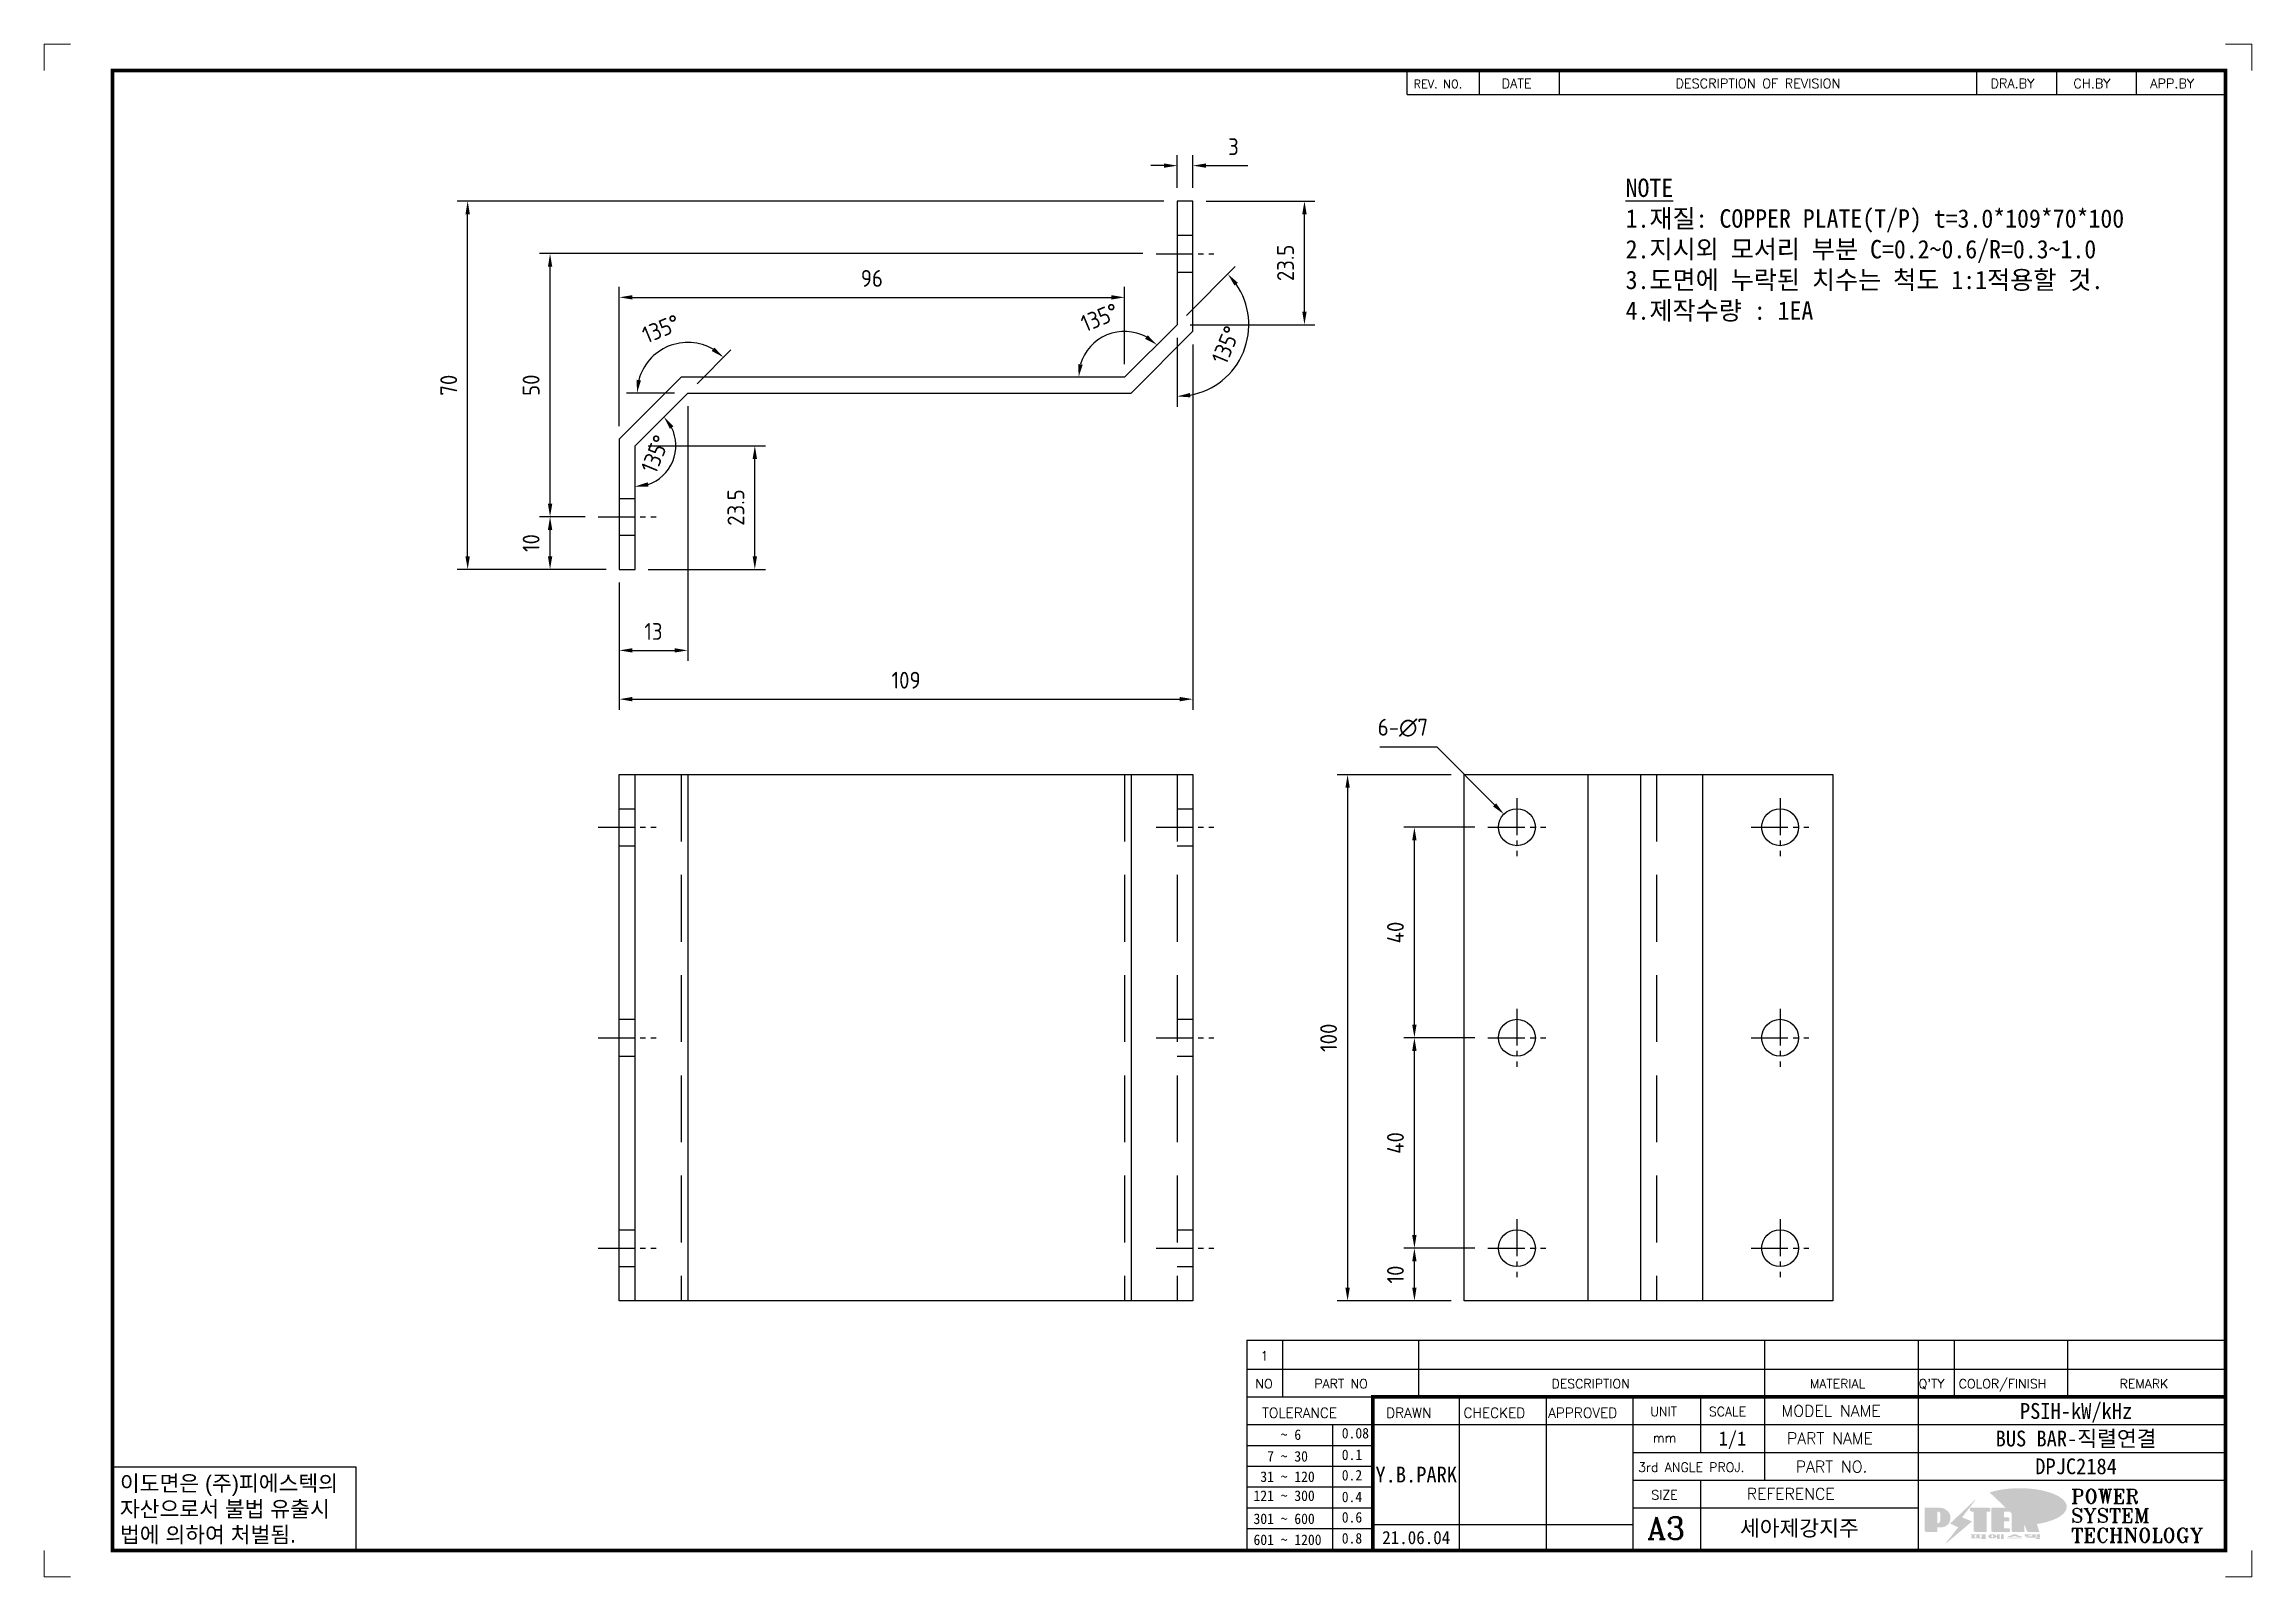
# Model space of a CAD drawing. Header units: millimetres. Extents: x 2584 to 14522, y 0 to 1456.
# Drawn here: x 9604.5 to 10024, y 0 to 291.3 of the extents above; entities that cross this region are included whole.
import ezdxf
from ezdxf.enums import TextEntityAlignment as Align

# ---------------------------------------------------------------- set-up
doc = ezdxf.new("R2010")
doc.units = ezdxf.units.MM
doc.linetypes.add('CENTER1', pattern=[10, 7, -1, 1, -1])
doc.linetypes.add('HIDDENX2', pattern=[19.05, 12.7, -6.35])
doc.layers.add('FORMAT-1', color=7, linetype='Continuous')
doc.layers.add('line', color=3, linetype='Continuous')
doc.styles.add('h1', font='')
doc.styles.add('HAN', font='')
doc.styles.add('RC', font='ROMANC.SHX')
doc.styles.add('ROMANT', font='romant')
doc.styles.add('RT', font='ROMANT.SHX', dxfattribs={"oblique": 15})
doc.styles.get("Standard").update_dxf_attribs({"font": 'ISOCP.SHX', "bigfont": 'WHGTXT.SHX'})
doc.styles.get('h1').set_extended_font_data('New Gulim')
doc.styles.get('HAN').set_extended_font_data('GulimChe')
doc.dimstyles.new('PS-1', dxfattribs={"dimtxt": 3.2, "dimasz": 2.5, "dimexe": 2, "dimexo": 2.5, "dimgap": 2, "dimtad": 1, "dimtoh": 1, "dimrnd": 0.05, "dimzin": 12, "dimdsep": 46, "dimtxsty": 'Standard', "dimcen": 0, "dimclrt": 2, "dimazin": 3, "dimtfac": 1, "dimtofl": 0, "dimtmove": 0, "dimatfit": 3, "dimfxl": 0, "dimtolj": 1, "dimtzin": 0, "dimarcsym": 0})

msp = doc.modelspace()

# ---------------------------------------------------------------- texts
at = {"color": 2, "insert": (9905.015, 265.751, 0), "char_height": 3.5, "attachment_point": 1, "style": 'HAN'}
msp.add_mtext_dynamic_manual_height_columns('{\\LNOTE\\P}1.재질: COPPER PLATE(T/P) t=3.0*109*70*100\\P2.지시외 모서리 부분 C=0.2~0.6/R=0.3~1.0\\P3.도면에 누락된 치수는 척도 1:1적용할 것.\\P{\\C1;4.제작수량 : 1EA}', width=119.60875, gutter_width=769.295, heights=[0], dxfattribs=at)

# ---------------------------------------------------------------- blocks, each defined once
blk = doc.blocks.new('A$C77334C63')
at = {"color": 6}
for p, q in [((-107.5, -40), (-107.5, 60)), ((-97.5, 60), (-97.5, -40)), ((-13.26, 60), (-13.26, -40))]:
    blk.add_line(p, q, dxfattribs=at)
at = {"color": 2, "linetype": 'HIDDENX2'}
for p, q in [((-98.74, 60), (-98.74, -40)), ((-14.5, 60), (-14.5, -40)), ((-4.5, 60), (-4.5, -40)), ((-110.5, 53.5), (-107.5, 53.5)), ((-4.5, 53.5), (-1.5, 53.5)), ((-110.5, 46.5), (-107.5, 46.5)), ((-4.5, 46.5), (-1.5, 46.5)), ((-110.5, 13.5), (-107.5, 13.5)), ((-4.5, 13.5), (-1.5, 13.5)), ((-110.5, 6.5), (-107.5, 6.5)), ((-4.5, 6.5), (-1.5, 6.5)), ((-110.5, -26.5), (-107.5, -26.5)), ((-4.5, -26.5), (-1.5, -26.5)), ((-110.5, -33.5), (-107.5, -33.5)), ((-4.5, -33.5), (-1.5, -33.5))]:
    blk.add_line(p, q, dxfattribs=at)
at = {"color": 1, "linetype": 'CENTER1'}
for p, q in [((-114.5, 50), (-103.5, 50)), ((-8.5, 50), (2.5, 50)), ((-114.5, 10), (-103.5, 10)), ((-8.5, 10), (2.5, 10)), ((-114.5, -30), (-103.5, -30)), ((-8.5, -30), (2.5, -30))]:
    blk.add_line(p, q, dxfattribs=at)
at = {"color": 6}
blk.add_lwpolyline([(-110.5, 60), (-1.5, 60), (-1.5, -40), (-110.5, -40)], close=True, dxfattribs=at)
blk = doc.blocks.new('A$C69A8469B')
at = {"color": 6}
for p, q in [((-39.5, 58), (-39.5, -42)), ((-29.5, 58), (-29.5, -42)), ((-17.74, 58), (-17.74, -42))]:
    blk.add_line(p, q, dxfattribs=at)
at = {"color": 2, "linetype": 'HIDDENX2'}
blk.add_line((-26.5, 58), (-26.5, -42), dxfattribs=at)
at = {"color": 1, "linetype": 'CENTER1'}
for p, q in [((-53, 53.5), (-53, 42.5)), ((-3, 53.5), (-3, 42.5)), ((-58.5, 48), (-47.5, 48)), ((-8.5, 48), (2.5, 48)), ((-53, 13.5), (-53, 2.5)), ((-3, 13.5), (-3, 2.5)), ((-58.5, 8), (-47.5, 8)), ((-8.5, 8), (2.5, 8)), ((-53, -26.5), (-53, -37.5)), ((-3, -26.5), (-3, -37.5)), ((-58.5, -32), (-47.5, -32)), ((-8.5, -32), (2.5, -32))]:
    blk.add_line(p, q, dxfattribs=at)
at = {"color": 6}
blk.add_lwpolyline([(-63, 58), (7, 58), (7, -42), (-63, -42)], close=True, dxfattribs=at)
for centre in [(-53, 48), (-3, 48), (-53, 8), (-3, 8), (-53, -32), (-3, -32)]:
    blk.add_circle(centre, 3.5, dxfattribs=at)
blk = doc.blocks.new('A$C5ED8283F')
at = {"color": 2, "linetype": 'HIDDENX2'}
for p, q in [((-3, -6.5), (0, -6.5)), ((-3, -13.5), (0, -13.5)), ((-109, -56.5), (-106, -56.5)), ((-109, -63.5), (-106, -63.5))]:
    blk.add_line(p, q, dxfattribs=at)
at = {"color": 1, "linetype": 'CENTER1'}
for p, q in [((-7, -10), (4, -10)), ((-113, -60), (-102, -60))]:
    blk.add_line(p, q, dxfattribs=at)
at = {"color": 6}
blk.add_lwpolyline([(-97.24, -33.5), (-109, -45.26), (-109, -70), (-106, -70), (-106, -46.5), (-96, -36.5), (-11.76, -36.5), (0, -24.74), (0, 0), (-3, 0), (-3, -23.5), (-13, -33.5)], close=True, dxfattribs=at)
blk = doc.blocks.new('*D266')
at = {"color": 0, "linetype": 'ByBlock', "lineweight": -2}
for p, q in [((9817.29, 261.48), (9682.98, 261.48)), ((9684.98, 193.98), (9684.98, 258.98)), ((9711.29, 191.48), (9682.98, 191.48))]:
    blk.add_line(p, q, dxfattribs=at)
at = {"color": 0}
for points in [[(9684.56, 258.98), (9685.4, 258.98), (9684.98, 261.48)], [(9684.56, 193.98), (9685.4, 193.98), (9684.98, 191.48)]]:
    blk.add_solid(points, dxfattribs=at)
at = {"layer": 'Defpoints', "color": 0}
for p in [(9684.98, 261.48), (9819.79, 261.48), (9713.79, 191.48)]:
    blk.add_point(p, dxfattribs=at)
at = {"color": 2, "insert": (9681.38, 226.48), "char_height": 3.2, "attachment_point": 5, "rotation": 90}
blk.add_mtext('\\A1;70', dxfattribs=at)
blk = doc.blocks.new('*D267')
at = {"color": 0, "linetype": 'ByBlock', "lineweight": -2}
for p, q in [((9719.29, 214.98), (9741.55, 214.98)), ((9739.55, 193.98), (9739.55, 212.48)), ((9719.29, 191.48), (9741.55, 191.48))]:
    blk.add_line(p, q, dxfattribs=at)
at = {"color": 0}
for points in [[(9739.13, 212.48), (9739.97, 212.48), (9739.55, 214.98)], [(9739.13, 193.98), (9739.97, 193.98), (9739.55, 191.48)]]:
    blk.add_solid(points, dxfattribs=at)
at = {"layer": 'Defpoints', "color": 0}
for p in [(9716.79, 214.98), (9739.55, 214.98), (9716.79, 191.48)]:
    blk.add_point(p, dxfattribs=at)
at = {"color": 2, "insert": (9735.95, 203.23), "char_height": 3.2, "attachment_point": 5, "rotation": 90}
blk.add_mtext('\\A1;23.5', dxfattribs=at)
blk = doc.blocks.new('*D268')
at = {"color": 0, "linetype": 'ByBlock', "lineweight": -2}
blk.add_arc((9716.79, 214.98), 7.76, 288.5469, 26.4531, dxfattribs=at)
at = {"color": 0}
for points in [[(9723.4, 218.19), (9724.07, 218.68), (9722.28, 220.46)], [(9719.33, 207.21), (9719.19, 208.04), (9716.79, 207.22)]]:
    blk.add_solid(points, dxfattribs=at)
at = {"layer": 'Defpoints', "color": 0}
for p in [(9726.79, 224.98), (9716.79, 214.98), (9716.79, 214.98), (9722.28, 209.49), (9716.79, 191.48)]:
    blk.add_point(p, dxfattribs=at)
at = {"color": 2, "insert": (9720.63, 213.39), "char_height": 3.2, "attachment_point": 5, "rotation": 67.5}
blk.add_mtext('\\A1;135°', dxfattribs=at)
blk = doc.blocks.new('*D269')
at = {"color": 0, "linetype": 'ByBlock', "lineweight": -2}
for p, q in [((9728.56, 226.75), (9735.01, 233.2)), ((9724.29, 224.98), (9715.17, 224.98))]:
    blk.add_line(p, q, dxfattribs=at)
blk.add_arc((9726.79, 224.98), 9.62, 59.9267, 165.0733, dxfattribs=at)
at = {"color": 0}
for points in [[(9731.87, 233.64), (9731.36, 232.98), (9733.6, 231.78)], [(9717.91, 227.4), (9717.08, 227.51), (9717.17, 224.98)]]:
    blk.add_solid(points, dxfattribs=at)
at = {"layer": 'Defpoints', "color": 0}
for p in [(9726.79, 234.6), (9726.79, 224.98), (9726.79, 224.98), (9811.03, 224.98), (9716.79, 214.98)]:
    blk.add_point(p, dxfattribs=at)
at = {"color": 2, "insert": (9721.73, 237.2), "char_height": 3.2, "attachment_point": 5, "rotation": 22.5}
blk.add_mtext('\\A1;135°', dxfattribs=at)
blk = doc.blocks.new('*D226')
at = {"color": 0, "linetype": 'ByBlock', "lineweight": -2}
for p, q in [((9726.79, 222.48), (9726.79, 174.08)), ((9713.79, 188.98), (9713.79, 174.08)), ((9716.29, 176.08), (9724.29, 176.08))]:
    blk.add_line(p, q, dxfattribs=at)
at = {"color": 0}
for points in [[(9716.29, 176.5), (9716.29, 175.67), (9713.79, 176.08)], [(9724.29, 176.5), (9724.29, 175.67), (9726.79, 176.08)]]:
    blk.add_solid(points, dxfattribs=at)
at = {"layer": 'Defpoints', "color": 0}
for p in [(9726.79, 224.98), (9713.79, 191.48), (9726.79, 176.08)]:
    blk.add_point(p, dxfattribs=at)
at = {"color": 2, "insert": (9720.29, 179.68), "char_height": 3.2, "attachment_point": 5}
blk.add_mtext('\\A1;13', dxfattribs=at)
blk = doc.blocks.new('*D270')
at = {"color": 0, "linetype": 'ByBlock', "lineweight": -2}
for p, q in [((9713.79, 218.72), (9713.79, 245.18)), ((9809.79, 230.48), (9809.79, 245.18)), ((9716.29, 243.18), (9807.29, 243.18))]:
    blk.add_line(p, q, dxfattribs=at)
at = {"color": 0}
for points in [[(9716.29, 243.59), (9716.29, 242.76), (9713.79, 243.18)], [(9807.29, 243.59), (9807.29, 242.76), (9809.79, 243.18)]]:
    blk.add_solid(points, dxfattribs=at)
at = {"layer": 'Defpoints', "color": 0}
for p in [(9809.79, 243.18), (9809.79, 227.98), (9713.79, 216.22)]:
    blk.add_point(p, dxfattribs=at)
at = {"color": 2, "insert": (9761.79, 246.78), "char_height": 3.2, "attachment_point": 5}
blk.add_mtext('\\A1;96', dxfattribs=at)
blk = doc.blocks.new('*D271')
at = {"color": 0, "linetype": 'ByBlock', "lineweight": -2}
blk.add_arc((9809.79, 227.98), 8.72, 61.4906, 163.5094, dxfattribs=at)
at = {"color": 0}
for points in [[(9814.2, 235.97), (9813.7, 235.3), (9815.95, 234.14)], [(9801.85, 230.39), (9801.02, 230.51), (9801.07, 227.98)]]:
    blk.add_solid(points, dxfattribs=at)
at = {"layer": 'Defpoints', "color": 0}
for p in [(9809.79, 236.69), (9819.79, 237.98), (9725.55, 227.98), (9809.79, 227.98), (9809.79, 227.98)]:
    blk.add_point(p, dxfattribs=at)
at = {"color": 2, "insert": (9805.08, 239.36), "char_height": 3.2, "attachment_point": 5, "rotation": 22.5}
blk.add_mtext('\\A1;135°', dxfattribs=at)
blk = doc.blocks.new('*D272')
at = {"color": 0, "linetype": 'ByBlock', "lineweight": -2}
for p, q in [((9821.56, 239.75), (9830.84, 249.02)), ((9819.79, 235.48), (9819.79, 222.36))]:
    blk.add_line(p, q, dxfattribs=at)
blk.add_arc((9819.79, 237.98), 13.62, 280.5299, 34.4701, dxfattribs=at)
at = {"color": 0}
for points in [[(9830.7, 245.42), (9831.34, 245.95), (9829.42, 247.61)], [(9822.32, 224.17), (9822.24, 225), (9819.79, 224.36)]]:
    blk.add_solid(points, dxfattribs=at)
at = {"layer": 'Defpoints', "color": 0}
for p in [(9819.79, 261.48), (9819.79, 237.98), (9819.79, 237.98), (9809.79, 227.98), (9829.42, 228.35)]:
    blk.add_point(p, dxfattribs=at)
at = {"color": 2, "insert": (9829.05, 234.14), "char_height": 3.2, "attachment_point": 5, "rotation": 67.5}
blk.add_mtext('\\A1;135°', dxfattribs=at)
blk = doc.blocks.new('*D227')
at = {"color": 0, "linetype": 'ByBlock', "lineweight": -2}
for p, q in [((9825.29, 261.48), (9845.99, 261.48)), ((9843.99, 240.48), (9843.99, 258.98)), ((9822.29, 237.98), (9845.99, 237.98))]:
    blk.add_line(p, q, dxfattribs=at)
at = {"color": 0}
for points in [[(9843.57, 258.98), (9844.4, 258.98), (9843.99, 261.48)], [(9843.57, 240.48), (9844.4, 240.48), (9843.99, 237.98)]]:
    blk.add_solid(points, dxfattribs=at)
at = {"layer": 'Defpoints', "color": 0}
for p in [(9822.79, 261.48), (9843.99, 261.48), (9819.79, 237.98)]:
    blk.add_point(p, dxfattribs=at)
at = {"color": 2, "insert": (9840.39, 249.73), "char_height": 3.2, "attachment_point": 5, "rotation": 90}
blk.add_mtext('\\A1;23.5', dxfattribs=at)
blk = doc.blocks.new('*D273')
at = {"color": 0, "linetype": 'ByBlock', "lineweight": -2}
for p, q in [((9822.79, 234.24), (9822.79, 164.81)), ((9713.79, 188.98), (9713.79, 164.81)), ((9716.29, 166.81), (9820.29, 166.81))]:
    blk.add_line(p, q, dxfattribs=at)
at = {"color": 0}
for points in [[(9716.29, 167.23), (9716.29, 166.4), (9713.79, 166.81)], [(9820.29, 167.23), (9820.29, 166.4), (9822.79, 166.81)]]:
    blk.add_solid(points, dxfattribs=at)
at = {"layer": 'Defpoints', "color": 0}
for p in [(9822.79, 236.74), (9713.79, 191.48), (9822.79, 166.81)]:
    blk.add_point(p, dxfattribs=at)
at = {"color": 2, "insert": (9768.29, 170.41), "char_height": 3.2, "attachment_point": 5}
blk.add_mtext('\\A1;109', dxfattribs=at)
blk = doc.blocks.new('*D228')
at = {"color": 0, "linetype": 'ByBlock', "lineweight": -2}
for p, q in [((9819.79, 263.98), (9819.79, 270.21)), ((9822.79, 263.98), (9822.79, 270.21)), ((9817.29, 268.21), (9814.79, 268.21)), ((9825.29, 268.21), (9833.2, 268.21))]:
    blk.add_line(p, q, dxfattribs=at)
at = {"color": 0}
for points in [[(9817.29, 268.63), (9817.29, 267.8), (9819.79, 268.21)], [(9825.29, 268.63), (9825.29, 267.8), (9822.79, 268.21)]]:
    blk.add_solid(points, dxfattribs=at)
at = {"layer": 'Defpoints', "color": 0}
for p in [(9822.79, 268.21), (9819.79, 261.48), (9822.79, 261.48)]:
    blk.add_point(p, dxfattribs=at)
at = {"color": 2, "insert": (9830.5, 271.81), "char_height": 3.2, "attachment_point": 5}
blk.add_mtext('\\A1;3', dxfattribs=at)
blk = doc.blocks.new('*D274')
at = {"color": 0, "linetype": 'ByBlock', "lineweight": -2}
for p, q in [((9876.36, 62.46), (9862.88, 62.46)), ((9864.88, 54.96), (9864.88, 59.96)), ((9871.86, 52.46), (9862.88, 52.46))]:
    blk.add_line(p, q, dxfattribs=at)
at = {"color": 0}
for points in [[(9864.46, 59.96), (9865.29, 59.96), (9864.88, 62.46)], [(9864.46, 54.96), (9865.29, 54.96), (9864.88, 52.46)]]:
    blk.add_solid(points, dxfattribs=at)
at = {"layer": 'Defpoints', "color": 0}
for p in [(9864.88, 62.46), (9878.86, 62.46), (9874.36, 52.46)]:
    blk.add_point(p, dxfattribs=at)
at = {"color": 2, "insert": (9861.28, 57.46), "char_height": 3.2, "attachment_point": 5, "rotation": 90}
blk.add_mtext('\\A1;10', dxfattribs=at)
blk = doc.blocks.new('*D275')
at = {"color": 0, "linetype": 'ByBlock', "lineweight": -2}
for p, q in [((9876.36, 102.46), (9862.88, 102.46)), ((9864.88, 64.96), (9864.88, 99.96)), ((9876.36, 62.46), (9862.88, 62.46))]:
    blk.add_line(p, q, dxfattribs=at)
at = {"color": 0}
for points in [[(9864.46, 99.96), (9865.29, 99.96), (9864.88, 102.46)], [(9864.46, 64.96), (9865.29, 64.96), (9864.88, 62.46)]]:
    blk.add_solid(points, dxfattribs=at)
at = {"layer": 'Defpoints', "color": 0}
for p in [(9864.88, 102.46), (9878.86, 102.46), (9878.86, 62.46)]:
    blk.add_point(p, dxfattribs=at)
at = {"color": 2, "insert": (9861.28, 82.46), "char_height": 3.2, "attachment_point": 5, "rotation": 90}
blk.add_mtext('\\A1;40', dxfattribs=at)
blk = doc.blocks.new('*D276')
at = {"color": 0, "linetype": 'ByBlock', "lineweight": -2}
for p, q in [((9876.36, 142.46), (9862.88, 142.46)), ((9864.88, 104.96), (9864.88, 139.96)), ((9876.36, 102.46), (9862.88, 102.46))]:
    blk.add_line(p, q, dxfattribs=at)
at = {"color": 0}
for points in [[(9864.46, 139.96), (9865.29, 139.96), (9864.88, 142.46)], [(9864.46, 104.96), (9865.29, 104.96), (9864.88, 102.46)]]:
    blk.add_solid(points, dxfattribs=at)
at = {"layer": 'Defpoints', "color": 0}
for p in [(9864.88, 142.46), (9878.86, 142.46), (9878.86, 102.46)]:
    blk.add_point(p, dxfattribs=at)
at = {"color": 2, "insert": (9861.28, 122.46), "char_height": 3.2, "attachment_point": 5, "rotation": 90}
blk.add_mtext('\\A1;40', dxfattribs=at)
blk = doc.blocks.new('*D277')
at = {"color": 0, "linetype": 'ByBlock', "lineweight": -2}
for p, q in [((9707.29, 201.48), (9698.64, 201.48)), ((9700.64, 193.98), (9700.64, 198.98)), ((9711.29, 191.48), (9698.64, 191.48))]:
    blk.add_line(p, q, dxfattribs=at)
at = {"color": 0}
for points in [[(9700.23, 198.98), (9701.06, 198.98), (9700.64, 201.48)], [(9700.23, 193.98), (9701.06, 193.98), (9700.64, 191.48)]]:
    blk.add_solid(points, dxfattribs=at)
at = {"layer": 'Defpoints', "color": 0}
for p in [(9700.64, 201.48), (9709.79, 201.48), (9713.79, 191.48)]:
    blk.add_point(p, dxfattribs=at)
at = {"color": 2, "insert": (9697.04, 196.48), "char_height": 3.2, "attachment_point": 5, "rotation": 90}
blk.add_mtext('\\A1;10', dxfattribs=at)
blk = doc.blocks.new('*D278')
at = {"color": 0, "linetype": 'ByBlock', "lineweight": -2}
for p, q in [((9813.29, 251.48), (9698.64, 251.48)), ((9700.64, 203.98), (9700.64, 248.98)), ((9707.29, 201.48), (9698.64, 201.48))]:
    blk.add_line(p, q, dxfattribs=at)
at = {"color": 0}
for points in [[(9700.23, 248.98), (9701.06, 248.98), (9700.64, 251.48)], [(9700.23, 203.98), (9701.06, 203.98), (9700.64, 201.48)]]:
    blk.add_solid(points, dxfattribs=at)
at = {"layer": 'Defpoints', "color": 0}
for p in [(9700.64, 251.48), (9815.79, 251.48), (9709.79, 201.48)]:
    blk.add_point(p, dxfattribs=at)
at = {"color": 2, "insert": (9697.04, 226.48), "char_height": 3.2, "attachment_point": 5, "rotation": 90}
blk.add_mtext('\\A1;50', dxfattribs=at)
blk = doc.blocks.new('*D279')
at = {"color": 0, "linetype": 'ByBlock', "lineweight": -2}
for p, q in [((9858.28, 157.77), (9869.11, 157.77)), ((9869.11, 157.77), (9880.12, 146.71))]:
    blk.add_line(p, q, dxfattribs=at)
at = {"color": 0}
blk.add_solid([(9880.42, 147.01), (9879.83, 146.42), (9881.89, 144.94)], dxfattribs=at)
at = {"layer": 'Defpoints', "color": 0}
for p in [(9881.89, 144.94), (9886.83, 139.99)]:
    blk.add_point(p, dxfattribs=at)
at = {"color": 2, "insert": (9862.69, 161.37), "char_height": 3.2, "attachment_point": 5}
blk.add_mtext('\\A1;6-∅7', dxfattribs=at)
blk = doc.blocks.new('no3')
at = {"color": 180}
for p, q in [((0, 5.5), (0, 0)), ((0, 5.5), (186, 5.5)), ((6.79, 5.5), (6.79, 0)), ((32.74, 0.11), (32.74, 5.5)), ((98.4, 5.5), (98.4, 0)), ((127.61, 5.5), (127.61, 0)), ((134.43, 5.5), (134.43, 0)), ((155.98, 5.5), (155.98, 0))]:
    blk.add_line(p, q, dxfattribs=at)
at = {"color": 2, "style": 'HAN'}
for tag, p in [('PART-NO', (19.76, 2.75)), ('MATERIAL', (111.38, 2.75)), ("Q'TY", (131.02, 2.75)), ('COLOR/FINISH', (145.2, 2.75)), ('REMARK', (170.76, 2.75))]:
    blk.add_attdef(tag, text='', height=2.9, dxfattribs=at).set_placement(p, align=Align.MIDDLE_CENTER)
blk.add_attdef('DESCRIPTION', text='', height=2.9, dxfattribs=at).set_placement((34.51, 2.75), align=Align.MIDDLE_LEFT)
at = {"color": 2, "style": 'RT', "oblique": 15}
blk.add_attdef('NO', text='', height=1.74, dxfattribs=at).set_placement((3.38, 2.51), align=Align.MIDDLE_CENTER)
blk = doc.blocks.new('t3')
for p, q in [((0, 15.88), (46.25, 15.88)), ((0, 15.88), (0, 0)), ((46.25, 15.88), (46.25, 0)), ((0, 0), (46.25, 0))]:
    blk.add_line(p, q)
at = {"color": 1, "style": 'h1'}
for s, p in [('이도면은 (주)피에스텍의', (1.4, 11.29)), ('자산으로서 불법 유출시', (1.4, 6.41)), ('법에 의하여 처벌됨.', (1.4, 1.52))]:
    blk.add_text(s, height=3, dxfattribs=at).set_placement(p)
blk = doc.blocks.new('new LOGO')
at = {"layer": 'line'}
h = blk.add_hatch(color=1, dxfattribs=at)
h.paths.add_polyline_path([(41.5, 16.4), (54.3, 16.4, 1), (54.3, 82.9), (0, 82.9), (0, -0.1), (41.5, -0.1)])
h.paths.add_polyline_path([(41.5, 27.9), (41.5, 71.9), (43.6, 71.9, -0.414214), (54.6, 60.9), (54.6, 38.9, -0.414214), (43.6, 27.9)], flags=16)
h.paths.add_polyline_path([(214.7, 71.9), (227.5, 71.9), (227.5, 82.9), (159.7, 82.9), (159.7, 71.9), (172.5, 71.9), (172.5, -0.1), (214.7, -0.1)])
h.paths.add_polyline_path([(276, 37.4), (294.8, 37.4), (294.8, 49.1), (276, 49.1), (276, 71.9), (294.8, 71.9), (294.8, 82.9), (234.5, 82.9), (234.5, -0.1), (297, -0.1), (297, 10.9), (276, 10.9)])
h.paths.add_polyline_path([(347.2, 35.2), (359.7, -0.1), (400.5, -0.1), (379.6, 66.8), (399.7, 82.9), (380.6, 82.9), (347.2, 61.6), (347.2, 82.9), (305.5, 82.9), (305.5, -0.1), (347.2, -0.1)])
h = blk.add_hatch(color=250, dxfattribs=at)
h.paths.add_polyline_path([(44.5, 69.4), (46.6, 69.4, -0.129793), (52, 68, 0.221832), (43.6, 71.9), (41.5, 71.9), (41.5, 27.9), (43.6, 27.9, 0.02048), (44.5, 28)], flags=17)
h.paths.add_polyline_path([(44.5, 13.9), (57.3, 13.9, 0.72362), (77.1, 73.9, -0.679777), (54.3, 16.4), (41.5, 16.4), (41.5, -0.1), (3, -0.1), (3, -2.6), (44.5, -2.6)])
h.paths.add_polyline_path([(117.9, 14.2), (71.5, -44.4), (77.1, -39.6), (120.8, 15.6), (92, 28.9), (173.3, 106), (177.5, 111.4), (89.1, 27.6)])
h.paths.add_polyline_path([(162.7, 71.9), (162.7, 69.4), (172.5, 69.4), (172.5, 71.9)], flags=17)
h.paths.add_polyline_path([(217.7, 69.4), (230.5, 69.4), (230.5, 80.4), (227.5, 80.4), (227.5, 71.9), (214.7, 71.9), (214.7, -0.1), (175.5, -0.1), (175.5, -2.6), (217.7, -2.6)])
h.paths.add_polyline_path([(297.8, 46.6), (294.8, 46.6), (294.8, 37.4), (276, 37.4), (276, 10.9), (279, 10.9), (279, 34.9), (297.8, 34.9)])
h.paths.add_polyline_path([(300, 8.4), (297, 8.4), (297, -0.1), (237.5, -0.1), (237.5, -2.6), (300, -2.6)])
h.paths.add_polyline_path([(297.8, 80.4), (294.8, 80.4), (294.8, 71.9), (276, 71.9), (276, 49.1), (279, 49.1), (279, 69.4), (297.8, 69.4)])
h.paths.add_polyline_path([(350.2, 80.4), (347.2, 80.4), (347.2, 61.6), (350.2, 63.5)])
h.paths.add_polyline_path([(350.2, 26.7), (347.2, 35.2), (347.2, -0.1), (308.5, -0.1), (308.5, -2.6), (350.2, -2.6)])
h.paths.add_polyline_path([(402.7, 80.4), (396.5, 80.4), (379.6, 66.8), (400.5, -0.1), (361.8, -0.1), (362.7, -2.6), (403.5, -2.6), (382.6, 64.3)])
blk.add_hatch(color=5, dxfattribs=at).paths.add_polyline_path([(166.3, 35), (131, 49), (180.4, 112.7), (92, 28.9), (120.8, 15.6), (74.4, -43)])
h = blk.add_hatch(color=253, dxfattribs=at)
edge = h.paths.add_edge_path()
edge.add_ellipse((333.9, 86.4), major_axis=(-165.9, 0), ratio=0.39426, start_angle=111.51268, end_angle=334.46902)
edge.add_ellipse((314.1, 81.2), major_axis=(-153.7, 0), ratio=0.40699, start_angle=121.30662, end_angle=327.74369, ccw=False)
edge.add_line((394, 27.8), (394.7, 25.6))
h = blk.add_hatch(color=250, dxfattribs=at)
edge = h.paths.add_edge_path()
edge.add_ellipse((237.8, -17.6), major_axis=(-14.3, 0), ratio=0.526336, start_angle=192.2456, end_angle=269.07481)
edge.add_line((238.1, -10.1), (237.6, -10.1))
edge.add_ellipse((237.8, -17.6), major_axis=(-14.3, 0), ratio=0.526336, start_angle=270.92519, end_angle=449.07481)
edge.add_line((237.6, -25.1), (238.1, -25.1))
edge.add_ellipse((237.8, -17.6), major_axis=(-14.3, 0), ratio=0.526336, start_angle=450.92519, end_angle=527.7544)
edge.add_line((251.7, -19.2), (254.1, -19.2))
edge.add_line((254.1, -19.2), (254.1, -27.1))
edge.add_line((254.1, -27.1), (263.1, -27.1))
edge.add_line((263.1, -27.1), (263.1, -10.1))
edge.add_line((263.1, -10.1), (254.1, -10.1))
edge.add_line((254.1, -10.1), (254.1, -16))
edge.add_line((254.1, -16), (251.7, -16))
h.paths.add_polyline_path([(241, -16.4), (241, -18.7, -1), (234.4, -18.7), (234.4, -16.4, -1)], flags=16)
h.paths.add_polyline_path([(278.2, -10.1), (268.1, -10.1), (268.1, -27.1), (278.2, -27.1)])
h.paths.add_polyline_path([(310.3, -10.1), (310.3, -11.1, -0.157169), (289.3, -17.5), (294, -19.9, 0.128407), (316.3, -15.9, 0.128407), (338.6, -19.9), (343.3, -17.5, -0.157169), (322.2, -11.1), (322.2, -10.1)])
h.paths.add_polyline_path([(342.1, -25.1), (342.1, -22.3), (290.4, -22.3), (290.4, -25.1)])
h.paths.add_polyline_path([(352, -10.1), (352, -16.2, 0.414214), (354, -18.2), (378.7, -18.2), (378.7, -19.6), (390.2, -19.6), (390.2, -10.1), (378.7, -10.1), (378.7, -13.6), (374.7, -13.6), (374.7, -15.1), (378.7, -15.1), (378.7, -16.2), (364.7, -16.2), (364.7, -15.1), (371.2, -15.1), (371.2, -13.6), (364.7, -13.6), (364.7, -12.6), (374.7, -12.6), (374.7, -10.1)])
h.paths.add_polyline_path([(393.8, -10.1), (393.8, -19.6), (405, -19.6), (405, -10.1)])
h.paths.add_polyline_path([(405, -27.1), (405, -20.9), (356.8, -20.9), (356.8, -23), (391.8, -23), (391.8, -27.1)])
h.paths.add_polyline_path([(200.4, -10.1), (200.4, -22.3), (193.2, -22.3), (193.2, -12.6), (196.6, -12.6), (196.6, -10.1), (161, -10.1), (161, -12.6), (164.5, -12.6), (164.5, -22.3), (161, -22.3), (161, -25.1), (200.4, -25.1), (200.4, -27.1), (213.9, -27.1), (213.9, -10.1)])
h.paths.add_polyline_path([(182, -12.6), (175.6, -12.6), (175.6, -22.3), (182, -22.3)], flags=17)
blk = doc.blocks.new('format-3')
at = {"color": 3, "lineweight": 9}
for p, q in [((0, 286.3), (0, 291.3)), ((5, 291.3), (0, 291.3)), ((414.5, 291.3), (419.5, 291.3)), ((419.5, 286.3), (419.5, 291.3)), ((0, 5), (0, 0)), ((419.5, 5), (419.5, 0)), ((5, 0), (0, 0)), ((414.5, 0), (419.5, 0))]:
    blk.add_line(p, q, dxfattribs=at)
at = {"color": 180}
for p, q in [((258.97, 281.75), (258.97, 286.3)), ((272.71, 281.75), (272.71, 286.3)), ((287.94, 281.75), (287.94, 286.3)), ((367.22, 281.75), (367.22, 286.3)), ((382.45, 281.75), (382.45, 286.3)), ((397.61, 281.75), (397.61, 286.3)), ((258.97, 281.75), (414.5, 281.75)), ((228.5, 39.49), (228.5, 5)), ((228.5, 39.49), (414.5, 39.49)), ((235.29, 39.49), (235.29, 34.21)), ((261.24, 34.21), (261.24, 39.49)), ((326.9, 39.49), (326.9, 34.21)), ((356.11, 39.49), (356.11, 34.21)), ((362.93, 39.49), (362.93, 34.21)), ((384.48, 39.49), (384.48, 34.21)), ((228.5, 34.21), (252.48, 34.21)), ((268.96, 5), (268.96, 34.21)), ((285.45, 5), (285.45, 34.21)), ((301.94, 5), (301.94, 34.21)), ((314.72, 34.21), (314.72, 23.65)), ((326.9, 34.21), (326.9, 18.37)), ((356.11, 34.21), (356.11, 5)), ((228.5, 28.93), (252.48, 28.93)), ((244.89, 5.23), (244.89, 28.93)), ((252.48, 28.93), (414.5, 28.93)), ((228.5, 24.98), (252.48, 24.98)), ((228.5, 21.03), (252.48, 21.03)), ((301.94, 23.65), (414.5, 23.65)), ((228.5, 17.08), (252.48, 17.08)), ((301.94, 18.37), (414.5, 18.37)), ((314.72, 18.37), (314.72, 5)), ((228.5, 13.13), (252.48, 13.13)), ((301.94, 13.09), (356.11, 13.09)), ((228.5, 9.18), (252.48, 9.18)), ((252.48, 9.95), (301.94, 9.95))]:
    blk.add_line(p, q, dxfattribs=at)
at = {"const_width": 0.7}
blk.add_lwpolyline([(252.48, 5), (252.48, 34.21), (414.5, 34.21)], dxfattribs=at)
at = {"layer": 'FORMAT-1', "const_width": 0.7}
blk.add_lwpolyline([(13, 5), (13, 286.3), (414.5, 286.3), (414.5, 5)], close=True, dxfattribs=at)
blk.add_blockref('t3', (13, 5))
at = {"xscale": 0.05400000000000027, "yscale": 0.05400000000000027, "zscale": 0.05400000000000027}
blk.add_blockref('new LOGO', (357.35, 8.65), dxfattribs=at)
at = {"color": 2}
for s, height, style, p in [('REV. NO.', 1.56, 'RC', (260.23, 282.95)), ('DATE', 1.788, 'RC', (276.95, 282.94)), ('DESCRIPTION OF REVISION', 1.7875, 'RC', (309.98, 282.94)), ('DRA.BY', 1.788, 'RC', (369.83, 282.94)), ('CH.BY', 1.788, 'RC', (385.59, 282.94)), ('APP.BY', 1.788, 'RC', (400.18, 282.94)), ('COLOR/FINISH', 1.7424, 'RC', (363.8, 35.83)), ('NO', 1.742, 'RC', (230.16, 35.83)), ('PART NO', 1.742, 'RC', (241.36, 35.83)), ('DESCRIPTION', 1.7424, 'RC', (286.43, 35.83)), ('MATERIAL', 1.742, 'RC', (335.52, 35.83)), ("Q'TY", 1.742, 'RC', (356.17, 35.83)), ('REMARK', 1.742, 'RC', (394.37, 35.83)), (' TOLERANCE', 1.9, 'RC', (230.11, 30.22)), ('DRAWN', 1.9, 'RC', (255, 30.22)), ('CHECKED', 1.9, 'RC', (269.71, 30.22)), ('APPROVED', 1.9, 'RC', (285.8, 30.22)), ('UNIT', 1.742, 'RC', (305.19, 30.55)), ('SCALE', 1.742, 'RC', (316.32, 30.55)), ('MODEL NAME', 2.178, 'RC', (330.12, 30.46)), ('    ~ 6', 2, 'HAN', (229.8, 26.03)), ('0.08', 2, 'HAN', (246.57, 26.31)), ('mm', 1.742, 'RC', (305.67, 25.56)), ('PART NAME', 2.178, 'RC', (331.17, 25.24)), ('  7 ~ 30', 2, 'HAN', (229.8, 21.91)), ('0.1', 2, 'HAN', (246.57, 22.2)), ('3rd ANGLE PROJ.', 1.7424, 'RC', (302.87, 19.97)), ('PART NO.', 2.178, 'RC', (332.84, 19.85)), (' 31 ~ 120', 2, 'HAN', (229.8, 18.04)), ('0.2', 2, 'HAN', (246.57, 18.32)), ('REFERENCE', 2.178, 'RC', (323.52, 14.69)), ('121 ~ 300', 2, 'HAN', (229.8, 14.42)), ('0.4', 2, 'HAN', (246.57, 14.2)), ('SIZE', 1.742, 'RC', (305.39, 14.71)), ('301 ~ 600', 2, 'HAN', (229.8, 10.04)), ('0.6', 2, 'HAN', (246.57, 10.32)), ('601 ~ 1200', 2, 'HAN', (229.8, 6.05)), ('0.8', 2, 'HAN', (246.57, 6.33))]:
    blk.add_text(s, height=height, dxfattribs=dict(at, style=style)).set_placement(p)
at = {"style": 'ROMANT'}
for s, p in [('POWER', (385.15, 13.96)), ('SYSTEM', (385.15, 10.31)), ('TECHNOLOGY', (385.15, 6.56))]:
    blk.add_text(s, height=2.7, dxfattribs=at).set_placement(p)
at = {"color": 2, "lineweight": 25, "style": 'RC'}
blk.add_text('A3', height=4.182, dxfattribs=at).set_placement((304.61, 7.14))
at = {"style": 'HAN'}
for tag, height, p in [('MODEL-NAME', 3, (386.1, 31.53)), ('SCALE', 2.7, (320.81, 26.29)), ('PART-NAME', 3, (386.1, 26.29)), ('CH-BY', 3, (277.21, 19.44)), ('PART-NO', 3, (386.1, 21.01)), ('DRA-BY', 3, (260.72, 19.44)), ('APP-BY', 3, (293.7, 19.44)), ('DRA-DATE', 2.5, (260.72, 7.47)), ('CH-DATE', 2.5, (277.21, 7.47)), ('APP-DATE', 2.5, (293.7, 7.47)), ('관련업체', 3, (333.52, 9.26))]:
    blk.add_attdef(tag, text='', height=height, dxfattribs=at).set_placement(p, align=Align.MIDDLE_CENTER)
blk = doc.blocks.new('*D280')
at = {"color": 0, "linetype": 'ByBlock', "lineweight": -2}
for p, q in [((9871.86, 152.46), (9850.18, 152.46)), ((9852.18, 149.96), (9852.18, 54.96)), ((9871.86, 52.46), (9850.18, 52.46))]:
    blk.add_line(p, q, dxfattribs=at)
at = {"color": 0}
for points in [[(9851.77, 149.96), (9852.6, 149.96), (9852.18, 152.46)], [(9851.77, 54.96), (9852.6, 54.96), (9852.18, 52.46)]]:
    blk.add_solid(points, dxfattribs=at)
at = {"layer": 'Defpoints', "color": 0}
for p in [(9874.36, 152.46), (9852.18, 52.46), (9874.36, 52.46)]:
    blk.add_point(p, dxfattribs=at)
at = {"color": 2, "insert": (9848.58, 102.46), "char_height": 3.2, "attachment_point": 5, "rotation": 90}
blk.add_mtext('\\A1;100', dxfattribs=at)

# ---------------------------------------------------------------- dimensions: what is measured, and where the dimension line sits
for base, p1, p2, picture, middle in [((9822.791, 268.214), (9819.791, 261.478), (9822.791, 261.478), '*D228', (9830.497, 271.814)), ((9809.791, 243.177), (9713.791, 216.221), (9809.791, 227.978), '*D270', (9761.791, 246.777)), ((9822.791, 166.813), (9713.791, 191.478), (9822.791, 236.736), '*D273', (9768.291, 170.413)), ((9726.791, 176.082), (9713.791, 191.478), (9726.791, 224.978), '*D226', (9720.291, 179.682))]:
    dim = msp.add_linear_dim(base=base, p1=p1, p2=p2, dimstyle='PS-1', override={"dimarcsym": 1})
    dim.commit()
    dim.dimension.update_dxf_attribs({"geometry": picture, "text_midpoint": middle})
for base, p1, p2, override, picture, middle in [((9684.979, 261.478), (9713.791, 191.478), (9819.791, 261.478), {"dimarcsym": 1}, '*D266', (9681.379, 226.478)), ((9843.988, 261.478), (9819.791, 237.978), (9822.791, 261.478), {"dimarcsym": 1}, '*D227', (9840.387, 249.728)), ((9700.642, 251.478), (9709.791, 201.478), (9815.791, 251.478), {"dimarcsym": 1}, '*D278', (9697.042, 226.478)), ((9739.549, 214.978), (9716.791, 191.478), (9716.791, 214.978), {"dimarcsym": 1}, '*D267', (9735.948, 203.228)), ((9700.642, 201.478), (9713.791, 191.478), (9709.791, 201.478), {"dimarcsym": 1}, '*D277', (9697.042, 196.478)), ((9852.182, 52.464), (9874.359, 152.464), (9874.359, 52.464), {"dimarcsym": 1}, '*D280', (9848.582, 102.464)), ((9864.876, 142.464), (9878.859, 102.464), (9878.859, 142.464), {"dimtmove": 1, "dimarcsym": 1}, '*D276', (9861.276, 122.464)), ((9864.876, 102.464), (9878.859, 62.464), (9878.859, 102.464), {"dimtmove": 1, "dimarcsym": 1}, '*D275', (9861.276, 82.464)), ((9864.876, 62.464), (9874.359, 52.464), (9878.859, 62.464), {"dimarcsym": 1}, '*D274', (9861.276, 57.464))]:
    dim = msp.add_linear_dim(base=base, p1=p1, p2=p2, angle=90, dimstyle='PS-1', override=override)
    dim.commit()
    dim.dimension.update_dxf_attribs({"geometry": picture, "text_midpoint": middle})
for base, line1, line2, picture, middle in [((9829.423, 228.346), ((9819.791, 261.478), (9819.791, 237.978)), ((9819.791, 237.978), (9809.791, 227.978)), '*D272', (9829.05, 234.143)), ((9726.791, 234.602), ((9726.791, 224.978), (9811.033, 224.978)), ((9716.791, 214.978), (9726.791, 224.978)), '*D269', (9721.73, 237.195)), ((9809.791, 236.695), ((9819.791, 237.978), (9809.791, 227.978)), ((9809.791, 227.978), (9725.548, 227.978)), '*D271', (9805.077, 239.357)), ((9722.276, 209.493), ((9716.791, 191.478), (9716.791, 214.978)), ((9716.791, 214.978), (9726.791, 224.978)), '*D268', (9720.631, 213.388))]:
    dim = msp.add_angular_dim_2l(base=base, line1=line1, line2=line2, dimstyle='PS-1', override={"dimarcsym": 1})
    dim.commit()
    dim.dimension.update_dxf_attribs({"geometry": picture, "text_midpoint": middle})
dim = msp.add_diameter_dim_2p(p1=(9886.829, 139.985), p2=(9881.888, 144.944), text='6-<>', dimstyle='PS-1', override={"dimarcsym": 1})
dim.commit()
dim.dimension.update_dxf_attribs({"geometry": '*D279', "text_midpoint": (9862.694, 157.766), "dimtype": 163})

# ---------------------------------------------------------------- block references
msp.add_blockref('format-3', (9604.508, 0, 0)).add_auto_attribs({'DRA-DATE': '21.06.04', 'DRA-BY': 'Y.B.PARK', 'MODEL-NAME': 'PSIH-kW/kHz', 'PART-NAME': 'BUS BAR-직렬연결', 'PART-NO': 'DPJC2184', 'SCALE': '1/1', '관련업체': '세아제강지주'})
for name, p in [('A$C5ED8283F', (9822.791, 261.478)), ('A$C77334C63', (9824.291, 92.464)), ('A$C69A8469B', (9937.359, 94.464))]:
    msp.add_blockref(name, p)
ref = msp.add_blockref('no3', (9833.008, 39.494, 0))
ref.add_attrib('NO', '1', dxfattribs={"color": 2, "height": 1.74, "style": 'RT'}).set_placement((9836.392, 42.001, 0), align=Align.MIDDLE_CENTER)

msp.set_redraw_order([(e.dxf.handle, doc.entitydb.next_handle()) for e in msp.query("TEXT MTEXT ATTDEF DIMENSION ARC_DIMENSION")])  # texts and dimensions are drawn at this point

doc.saveas('drawing.dxf')
